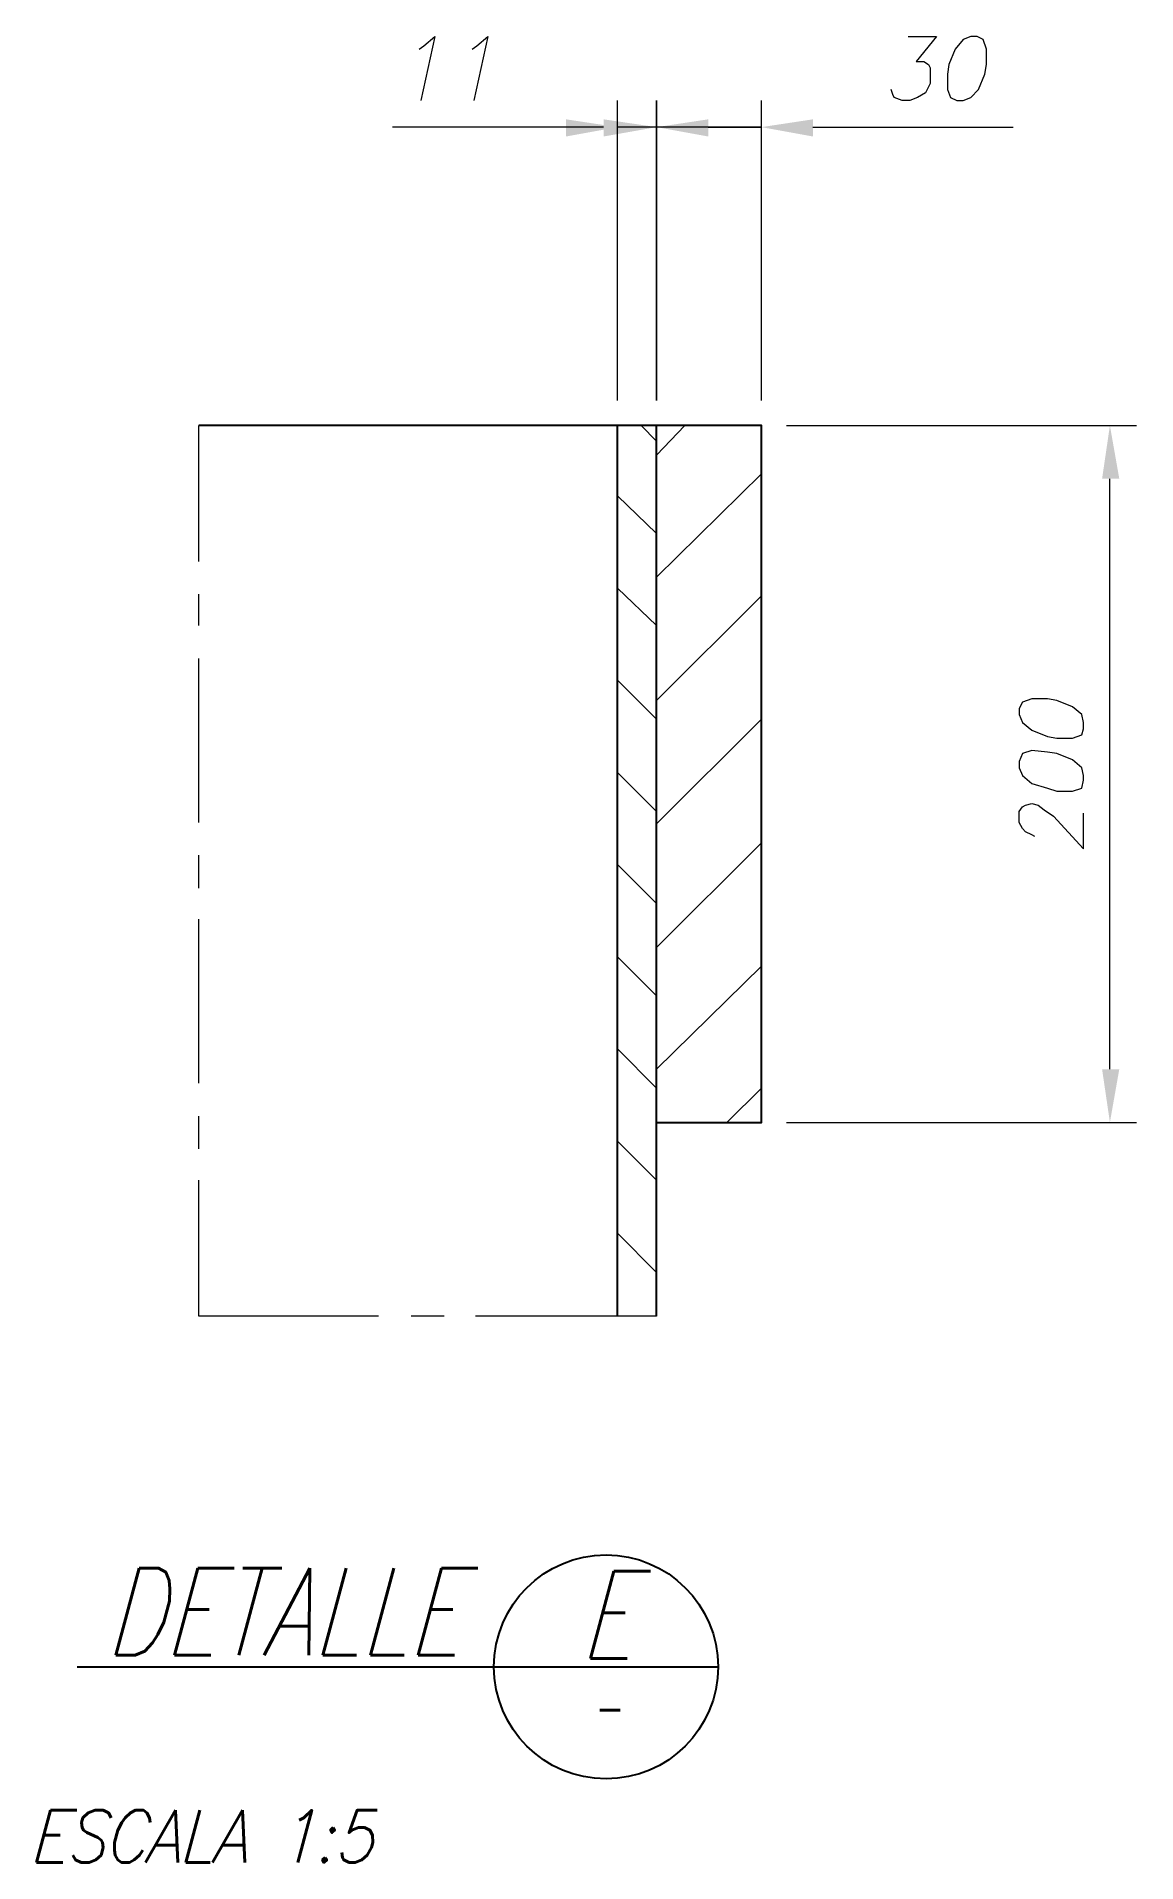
# Model space of a CAD drawing. Header units: inches. Extents: x -293597 to -232636, y -119329 to -80370.
# Drawn here: x -288467 to -288151, y -80894 to -80370 of the extents above; entities that cross this region are included whole.
import ezdxf
from ezdxf.enums import TextEntityAlignment as Align

# ---------------------------------------------------------------- set-up
doc = ezdxf.new("R2010")
doc.units = ezdxf.units.IN
doc.header["$MEASUREMENT"] = 0
for name, color, linetype in [('IA-DIBUJO', 3, 'Continuous'), ('IA-DIM', 7, 'Continuous'), ('IA-TEXT', 2, 'Continuous'), ('IA-TITLE', 6, 'Continuous'), ('IA-TRAZ', 8, 'Continuous')]:
    doc.layers.add(name, color=color, linetype=linetype)
doc.styles.add('ING-AMB', font='romans.shx', dxfattribs={"width": 0.75, "oblique": 15})
doc.styles.add('SALVADOR', font='ROMANS.SHX', dxfattribs={"width": 0.75, "oblique": 15})

msp = doc.modelspace()

# ---------------------------------------------------------------- texts
at = {"layer": 'IA-TEXT', "color": 2, "ltscale": 0.5, "insert": (-288370.49, -80894.47), "char_height": 15, "attachment_point": 9, "style": 'ING-AMB'}
msp.add_mtext('{\\W0.9;\\T0.95;ESCALA 1:5}', dxfattribs=at)

# ---------------------------------------------------------------- blocks, each defined once
blk = doc.blocks.new('DETALLE')
blk.add_line((21.09, 0), (57.86, 0))
blk.add_circle((51.43, 0), 6.43)
at = {"style": 'SALVADOR', "oblique": 15, "width": 0.75}
blk.add_text('DETALLE', height=5, dxfattribs=at).set_placement((43.06, 0.67), align=Align.RIGHT)
blk.add_attdef('N', text='', height=5, dxfattribs=at).set_placement((51.43, 0.49), align=Align.CENTER)
at = {"color": 2, "style": 'SALVADOR', "oblique": 15, "width": 0.75}
blk.add_attdef('REFER', text='', height=2, dxfattribs=at).set_placement((51.43, -3.34), align=Align.CENTER)

# ---------------------------------------------------------------- linework, layer by layer
at = {"layer": 'IA-DIBUJO'}
for points in [[(-288288.63, -80682.05), (-288258.58, -80682.05), (-288258.58, -80482.05), (-288420.02, -80482.05)], [(-288299.84, -80737.66), (-288299.84, -80482.05)], [(-288288.63, -80737.66), (-288288.63, -80482.05)]]:
    msp.add_lwpolyline(points, dxfattribs=at)
at = {"layer": 'IA-DIM', "color": 2, "lineweight": 18}
for points in [[(-288356.79, -80373.98), (-288355.44, -80373.08), (-288352.3, -80370.39), (-288356.34, -80388.78)], [(-288341.54, -80373.98), (-288340.19, -80373.08), (-288337.06, -80370.39), (-288341.09, -80388.78)], [(-288216.43, -80370.39), (-288208.36, -80370.39), (-288214.19, -80377.57), (-288211.94, -80377.57), (-288210.6, -80378.47), (-288210.15, -80379.36), (-288210.15, -80382.05), (-288210.15, -80383.85), (-288211.5, -80386.54), (-288213.74, -80387.88), (-288215.98, -80388.78), (-288218.22, -80388.78), (-288220.46, -80387.88), (-288220.91, -80386.99), (-288221.36, -80385.64)], [(-288180.11, -80599.99), (-288181, -80599.54), (-288182.8, -80598.65), (-288183.69, -80597.75), (-288184.59, -80595.95), (-288184.59, -80592.82), (-288183.69, -80591.47), (-288182.8, -80591.02), (-288181, -80590.57), (-288179.21, -80591.02), (-288177.41, -80592.37), (-288174.72, -80594.16), (-288166.2, -80603.58), (-288166.2, -80593.26)]]:
    msp.add_lwpolyline(points, dxfattribs=at)
for points in [[(-288198.49, -80370.39), (-288200.73, -80371.29), (-288202.98, -80373.98), (-288204.77, -80378.47), (-288205.22, -80381.16), (-288205.22, -80385.64), (-288204.32, -80387.88), (-288202.53, -80388.78), (-288200.73, -80388.78), (-288198.49, -80387.88), (-288196.25, -80385.64), (-288194.45, -80381.16), (-288194.01, -80378.47), (-288194.01, -80373.98), (-288194.9, -80371.29), (-288196.7, -80370.39)], [(-288184.59, -80565.01), (-288183.69, -80567.25), (-288181, -80569.5), (-288176.52, -80571.29), (-288173.83, -80571.74), (-288169.34, -80571.74), (-288166.65, -80570.84), (-288166.2, -80569.05), (-288166.2, -80567.25), (-288166.65, -80565.01), (-288169.34, -80562.77), (-288173.83, -80560.98), (-288176.52, -80560.53), (-288181, -80560.53), (-288183.69, -80561.43), (-288184.59, -80563.22)], [(-288184.59, -80580.26), (-288183.69, -80582.5), (-288181, -80584.74), (-288176.52, -80586.09), (-288173.83, -80586.99), (-288169.34, -80586.99), (-288166.65, -80586.09), (-288166.2, -80583.85), (-288166.2, -80582.5), (-288166.65, -80580.26), (-288169.34, -80578.02), (-288173.83, -80576.22), (-288176.52, -80575.78), (-288181, -80575.33), (-288183.69, -80576.22), (-288184.59, -80578.47)]]:
    msp.add_lwpolyline(points, close=True, dxfattribs=at)
at = {"layer": 'IA-DIM', "lineweight": 9}
for points in [[(-288299.84, -80474.88), (-288299.84, -80388.78)], [(-288258.58, -80474.88), (-288258.58, -80388.78)], [(-288314.63, -80396.4), (-288364.41, -80396.4)], [(-288303.87, -80396.4), (-288318.67, -80396.4)], [(-288273.83, -80396.4), (-288258.58, -80396.4), (-288288.63, -80396.4), (-288299.84, -80396.4)], [(-288243.78, -80396.4), (-288186.38, -80396.4)], [(-288420.02, -80521.07), (-288420.02, -80482.05)], [(-288251.41, -80482.05), (-288150.96, -80482.05)], [(-288158.58, -80666.81), (-288158.58, -80497.3)], [(-288420.02, -80539.45), (-288420.02, -80530.48)], [(-288420.02, -80595.95), (-288420.02, -80548.87)], [(-288420.02, -80614.79), (-288420.02, -80605.37)], [(-288420.02, -80670.84), (-288420.02, -80623.76)], [(-288420.02, -80689.68), (-288420.02, -80680.26)], [(-288251.41, -80682.05), (-288150.96, -80682.05)], [(-288368.45, -80737.66), (-288420.02, -80737.66), (-288420.02, -80698.65)], [(-288349.61, -80737.66), (-288359.03, -80737.66)]]:
    msp.add_lwpolyline(points, dxfattribs=at)
msp.add_lwpolyline([(-288288.63, -80388.78), (-288288.63, -80474.88)], close=True, dxfattribs=at)
at = {"layer": 'IA-DIM', "transparency": 33554559}
for points in [[(-288314.63, -80394.16), (-288314.63, -80399.09), (-288299.84, -80396.4)], [(-288303.87, -80394.16), (-288303.87, -80399.09), (-288288.63, -80396.4)], [(-288273.83, -80394.16), (-288273.83, -80399.09), (-288288.63, -80396.4)], [(-288243.78, -80394.16), (-288243.78, -80399.09), (-288258.58, -80396.4)], [(-288160.82, -80497.3), (-288155.89, -80497.3), (-288158.58, -80482.05)], [(-288160.82, -80666.81), (-288155.89, -80666.81), (-288158.58, -80682.05)]]:
    msp.add_solid(points, dxfattribs=at)
at = {"layer": 'IA-TRAZ', "color": 8, "lineweight": 9}
for points in [[(-288288.63, -80486.54), (-288293.11, -80482.05)], [(-288288.63, -80490.57), (-288280.55, -80482.05)], [(-288288.63, -80525.55), (-288258.58, -80495.95)], [(-288288.63, -80512.99), (-288299.84, -80502.23)], [(-288288.63, -80539.45), (-288299.84, -80528.69)], [(-288288.63, -80560.98), (-288258.58, -80530.93)], [(-288288.63, -80566.36), (-288299.84, -80555.15)], [(-288288.63, -80596.4), (-288258.58, -80566.36)], [(-288288.63, -80592.82), (-288299.84, -80581.6)], [(-288288.63, -80631.83), (-288258.58, -80601.78)], [(-288288.63, -80619.27), (-288299.84, -80608.06)], [(-288288.63, -80645.73), (-288299.84, -80634.52)], [(-288288.63, -80666.81), (-288258.58, -80637.21)], [(-288288.63, -80672.19), (-288299.84, -80660.98)], [(-288268.45, -80682.05), (-288258.58, -80672.19)], [(-288288.63, -80698.65), (-288299.84, -80687.43)], [(-288288.63, -80725.1), (-288299.84, -80713.89)]]:
    msp.add_lwpolyline(points, dxfattribs=at)
at = {"layer": 'IA-TRAZ', "lineweight": 9}
msp.add_lwpolyline([(-288288.63, -80737.66), (-288340.64, -80737.66)], dxfattribs=at)

# ---------------------------------------------------------------- block references
at = {"layer": 'IA-TITLE', "ltscale": 0.5, "xscale": 5, "yscale": 5, "zscale": 5}
msp.add_blockref('DETALLE', (-288560.31, -80838.33), dxfattribs=at).add_auto_attribs({'N': 'E', 'REFER': '-'})

msp.set_redraw_order([(e.dxf.handle, doc.entitydb.next_handle()) for e in msp.query("TEXT MTEXT ATTDEF DIMENSION ARC_DIMENSION")])  # texts and dimensions are drawn at this point

doc.saveas('drawing.dxf')
